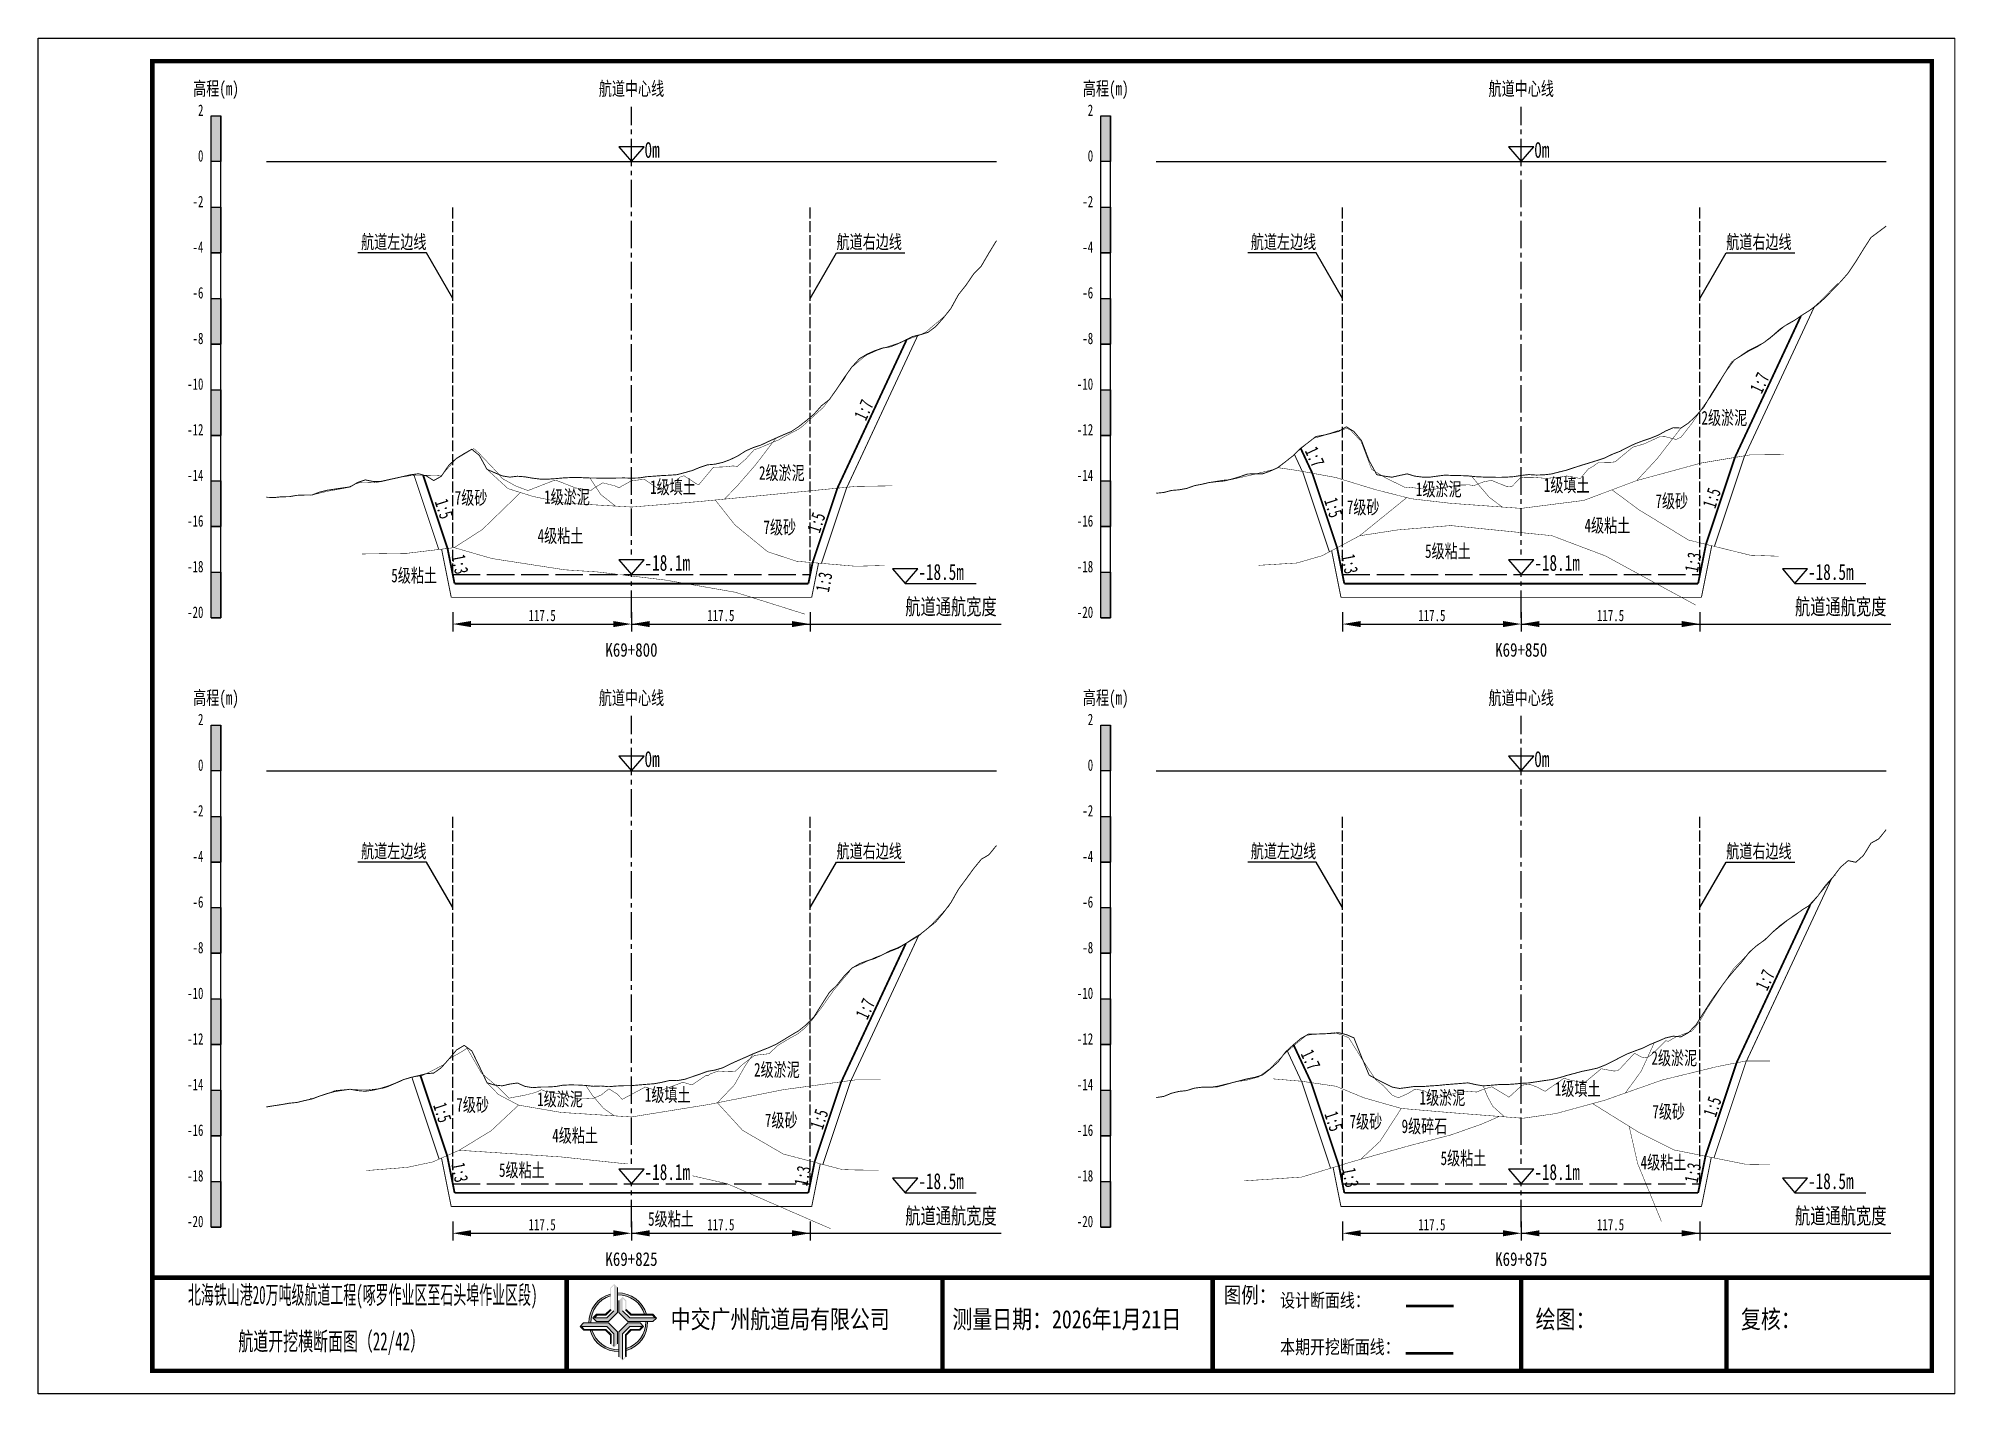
# Paper-space layout 'HDM_25' of a CAD drawing. Header units: millimetres. Extents: x 0 to 420, y 0 to 297.
# The model-space entities are those that its viewports show. They can reach past a viewport. Long polylines and large blocks are cut down to what shows.
import ezdxf
from ezdxf.enums import TextEntityAlignment as Align

# ---------------------------------------------------------------- set-up
doc = ezdxf.new("R2010")
doc.units = ezdxf.units.MM
for name, pattern in [('ACAD_ISO02W100', [15, 12, -3]), ('ACAD_ISO05W100', [33, 24, -3, 0, -3, 0, -3]), ('CENTER2', [1.125, 0.75, -0.125, 0.125, -0.125])]:
    doc.linetypes.add(name, pattern=pattern)
for name, color, linetype in [('0-图框图名', 2, 'Continuous'), ('0-桩号', 1, 'Continuous'), ('0-航道左右边线标注', 8, 'Continuous'), ('1-疏浚底高', 7, 'Continuous'), ('1-通航宽度', 7, 'Continuous'), ('1-通航底高', 7, 'Continuous'), ('202601', 5, 'Continuous'), ('DMX', 20, 'Continuous'), ('L1', 7, 'Continuous'), ('图幅外框线', 145, 'Continuous'), ('地质分层', 6, 'Continuous'), ('坡比', 1, 'Continuous'), ('尺寸标注', 1, 'Continuous'), ('开挖线', 4, 'Continuous'), ('标尺', 7, 'Continuous'), ('超挖线', 3, 'Continuous'), ('辅助框', 7, 'Continuous'), ('通航底面线', 7, 'ACAD_ISO02W100')]:
    doc.layers.add(name, color=color, linetype=linetype)
doc.styles.get("Standard").update_dxf_attribs({"font": 'arial.ttf'})
doc.styles.add('仿宋', font='仿宋_GB2312.ttf', dxfattribs={"width": 0.8})
doc.styles.add('仿宋GB2312', font='仿宋_GB2312.ttf', dxfattribs={"width": 0.7, "height": 2.5})
doc.styles.add('仿宋体', font='仿宋_GB2312.ttf', dxfattribs={"width": 0.8})
doc.dimstyles.new('2000', dxfattribs={"dimtxt": 3, "dimasz": 2.5, "dimexe": 1.25, "dimexo": 0.625, "dimtad": 1, "dimlfac": 2, "dimdsep": 46, "dimtxsty": 'Standard', "dimcen": 2.5, "dimadec": 0, "dimazin": 0, "dimtfac": 1, "dimtmove": 0, "dimatfit": 3, "dimfxl": 0, "dimarcsym": 0})

psp = doc.layouts.new('HDM_25')

msp = doc.modelspace()

# ---------------------------------------------------------------- texts
at = {"layer": '0-航道左右边线标注', "style": '仿宋', "width": 0.7}
for p in [(715.0598306410247, -1828.999999999984), (910.0598306408108, -1828.999999999984), (715.0598306410127, -1962.499999999984), (910.0598306435038, -1962.499999999984)]:
    msp.add_text('航道左边线', height=3, dxfattribs=at).set_placement(p, align=Align.BOTTOM_RIGHT)
for p in [(804.9401693592592, -1829.000000000016), (999.9401693563514, -1829.000000000016), (804.9401693591253, -1962.500000000016), (999.9401693592472, -1962.500000000016)]:
    msp.add_text('航道右边线', height=3, dxfattribs=at).set_placement(p, align=Align.BOTTOM_LEFT)
at = {"layer": '1-通航宽度', "style": '仿宋', "width": 0.7}
for p in [(820, -1909.35), (1015, -1909.35), (820, -2042.85), (1015, -2042.85)]:
    msp.add_text('航道通航宽度', height=3.5, dxfattribs=at).set_placement(p, align=Align.BOTTOM_LEFT)
at = {"layer": 'L1', "style": '仿宋', "width": 0.7}
for p in [(759.9999999999995, -1793.02892156085), (954.9999999999995, -1793.02892156085), (759.9999999999995, -1926.528921559919), (954.9999999999995, -1926.528921559919)]:
    msp.add_text('航道中心线', height=3, dxfattribs=at).set_placement(p, align=Align.MIDDLE_CENTER)
for p in [(762.856123795325, -1808.179669429315), (957.856123795325, -1808.179669429315), (762.856123795325, -1941.679669428384), (957.856123795325, -1941.679669428384)]:
    msp.add_text('0m ', height=3.5, dxfattribs=at).set_placement(p)
at = {"layer": '地质分层', "linetype": 'Continuous', "style": '仿宋GB2312', "width": 0.7}
for s, p in [('2级淤泥', (999.5170580495105, -1865.140103389873)), ('2级淤泥', (792.9522002802187, -1877.213498373821)), ('7级砂', (724.8368561544776, -1882.662068999078)), ('1级淤泥', (745.868373260238, -1882.50060518074)), ('1级填土', (769.0982239732548, -1880.316641446894)), ('1级淤泥', (936.9343473227782, -1880.772678509911)), ('1级填土', (964.9642287755269, -1879.883655268914)), ('7级砂', (987.9994482915135, -1883.391752997279)), ('7级砂', (920.3552362938863, -1884.736237029163)), ('4级粘土', (744.4414741943401, -1890.994428828937)), ('7级砂', (792.4993739664919, -1889.13792343959)), ('4级粘土', (973.884574242853, -1888.739681811985)), ('5级粘土', (938.929556561714, -1894.36724667576)), ('5级粘土', (712.3612994479045, -1899.70465852417)), ('2级淤泥', (791.8734515066026, -2008.003355646968)), ('2级淤泥', (988.5466389722715, -2005.435981001749)), ('1级填土', (767.9295377147937, -2013.495187843957)), ('1级填土', (967.3776598450931, -2012.189849154332)), ('7级砂', (725.1854328018526, -2015.691937187672)), ('1级淤泥', (744.3352026593275, -2014.451614342532)), ('1级淤泥', (937.74213123956, -2014.14343224209)), ('7级砂', (987.325393147461, -2017.19423745745)), ('7级砂', (792.8163170162152, -2019.093568640787)), ('7级砂', (920.9589447924154, -2019.365054555499)), ('9级碎石', (933.7929645814438, -2020.389275353449)), ('4级粘土', (747.6457037726868, -2022.42481256996)), ('5级粘土', (735.9720186579871, -2030.001535574807)), ('5级粘土', (942.3404669896336, -2027.398267408604)), ('4级粘土', (986.176206393473, -2028.310197466599)), ('5级粘土', (768.6486395971588, -2040.705358009334))]:
    msp.add_text(s, height=3, dxfattribs=at).set_placement(p, align=Align.MIDDLE_CENTER)
at = {"layer": '坡比', "style": '仿宋体', "width": 0.7}
for s, rotation, p in [('1:7', 65, (1007.260402337167, -1857.48858775735)), ('1:7', 65, (810.919293009407, -1863.434283404396)), ('1:7', 295, (909.7491963194069, -1873.718588384283)), ('1:5', 72, (996.7671849412029, -1882.725594980414)), ('1:5', 288, (718.9023302332506, -1885.103856588929)), ('1:5', 288, (913.8321914334305, -1884.830986188869)), ('1:5', 72, (800.5096248505718, -1888.101341616871)), ('1:3', 281, (722.4196854580034, -1897.248472908399)), ('1:3', 281, (917.4040739199479, -1897.170415216011)), ('1:3', 79, (992.6675758285412, -1896.797415165709)), ('1:3', 79, (802.2113591286279, -1901.141243217747)), ('1:7', 65, (1008.456585914978, -1988.352330093663)), ('1:7', 65, (811.2458100256223, -1994.657891345297)), ('1:7', 295, (908.8430643927181, -2005.840179950072)), ('1:5', 288, (718.5583386953354, -2017.389353768234)), ('1:5', 72, (996.8879324861815, -2016.097794162074)), ('1:5', 72, (801.1493371510056, -2018.842145717014)), ('1:5', 288, (913.9035033476518, -2019.316798884129)), ('1:3', 281, (722.3740546891786, -2030.520319062164)), ('1:3', 79, (992.6089662131567, -2030.590463242631)), ('1:3', 79, (797.4768258285413, -2031.251165165708)), ('1:3', 281, (917.597045073794, -2031.635270985242))]:
    msp.add_text(s, height=3, rotation=rotation, dxfattribs=at).set_placement(p, align=Align.MIDDLE)
at = {"layer": '辅助框', "color": 7, "style": '仿宋GB2312'}
for s, width, p in [('北海铁山港20万吨级航道工程(啄罗作业区至石头埠作业区段)', 0.52, (701.0922641004198, -2057.34125590487)), ('         航道开挖横断面图（22/42）', 0.6, (686.9466304104477, -2067.528455383558))]:
    msp.add_text(s, height=4, dxfattribs=dict(at, width=width)).set_placement(p, align=Align.MIDDLE_CENTER)
at = {"layer": '辅助框', "insert": (889.826933959771, -2055.631954133957), "char_height": 3.5, "width": 20.65205776894732, "attachment_point": 1, "style": '仿宋'}
msp.add_mtext('{\\C3;图例：}', dxfattribs=at)
at = {"layer": '辅助框', "color": 7, "lineweight": 50, "insert": (902.1653762107812, -2057.051345709999), "char_height": 3, "width": 26.24716962347821, "attachment_point": 1, "style": '仿宋'}
msp.add_mtext('设计断面线：', dxfattribs=at)
at = {"layer": '辅助框', "lineweight": 0, "char_height": 4, "width": 115.8863471220259, "attachment_point": 1}
for s, insert in [('{\\fKaiTi|b0|i0|c134|p49;\\W0.8;中交广州航道局有限公司}', (768.58288733577, -2060.682042507085)), ('{\\fKaiTi|b0|i0|c134|p49;\\W0.8;测量日期：2026年1月21日}', (830.3284275267631, -2060.682042507085)), ('{\\fKaiTi|b0|i0|c134|p49;\\W0.8;绘图：}', (958.155093369867, -2060.682042507085)), ('{\\fKaiTi|b0|i0|c134|p49;\\W0.8;复核：}', (1003.155093369867, -2060.682042507085))]:
    msp.add_mtext(s, dxfattribs=dict(at, insert=insert))
at = {"layer": '辅助框', "color": 1, "insert": (902.1653762107812, -2067.260362698303), "char_height": 3, "width": 26.24716962347821, "attachment_point": 1, "style": '仿宋'}
msp.add_mtext('本期开挖断面线：', dxfattribs=at)

# ---------------------------------------------------------------- blocks, each defined once
blk = doc.blocks.new('标尺')
at = {"layer": '标尺', "linetype": 'Continuous'}
for points in [[(-2.116669999959413, 100), (0, 100), (0, 90), (-2.116669999959413, 90)], [(-2.116669999959413, 80), (0, 80), (0, 70), (-2.116669999959413, 70)], [(-2.116669999959413, 60), (0, 60), (0, 50), (-2.116669999959413, 50)], [(-2.116669999959413, 40), (0, 40), (0, 30), (-2.116669999959413, 30)], [(-2.116669999959413, 20), (0, 20), (0, 10), (-2.116669999959413, 10)], [(-2.116669999959413, 0), (0, 0), (0, -10), (-2.116669999959413, -10)]]:
    blk.add_hatch(color=256, dxfattribs=at).paths.add_polyline_path(points)
for p, q in [((-2.116669999959413, -10), (-2.116669999959413, 100)), ((0, -10), (0, 100)), ((-2.116669999959413, 80), (0, 80)), ((-2.116669999959413, 70), (0, 70)), ((-2.116669999959413, 60), (0, 60)), ((-2.116669999959413, 50), (0, 50)), ((-2.116669999959413, 40), (0, 40)), ((-2.116669999959413, 30), (0, 30)), ((-2.116669999959413, 20), (0, 20)), ((-2.116669999959413, 10), (0, 10)), ((-2.116669999959413, 0), (0, 0)), ((-2.116669999959413, -10), (0, -10))]:
    blk.add_line(p, q, dxfattribs=at)
at = {"layer": '标尺'}
for points in [[(-2.116669999959413, 100), (0, 100), (0, 90), (-2.116669999959413, 90)], [(-2.116669999959413, 100), (0, 100), (0, 90), (-2.116669999959413, 90)], [(-2.116669999959413, 80), (0, 80), (0, 70), (-2.116669999959413, 70)], [(-2.116669999959413, 80), (0, 80), (0, 70), (-2.116669999959413, 70)], [(-2.116669999959413, 60), (0, 60), (0, 50), (-2.116669999959413, 50)], [(-2.116669999959413, 60), (0, 60), (0, 50), (-2.116669999959413, 50)], [(-2.116669999959413, 40), (0, 40), (0, 30), (-2.116669999959413, 30)], [(-2.116669999959413, 40), (0, 40), (0, 30), (-2.116669999959413, 30)], [(-2.116669999959413, 20), (0, 20), (0, 10), (-2.116669999959413, 10)], [(-2.116669999959413, 20), (0, 20), (0, 10), (-2.116669999959413, 10)], [(-2.116669999959413, 0), (0, 0), (0, -10), (-2.116669999959413, -10)], [(-2.116669999959413, 0), (0, 0), (0, -10), (-2.116669999959413, -10)]]:
    blk.add_lwpolyline(points, close=True, dxfattribs=at)
at = {"layer": '标尺', "style": '仿宋GB2312', "width": 0.7}
blk.add_text('高程(m)', height=3, dxfattribs=at).set_placement((-1.058334999950603, 106.0000000009313), align=Align.MIDDLE_CENTER)
for s, p in [('2', (-3.816669999971054, 100)), ('0', (-3.816669999971054, 90)), ('-2', (-3.816669999971054, 80)), ('-4', (-3.816669999971054, 70)), ('-6', (-3.816669999971054, 60)), ('-8', (-3.816669999971054, 50)), ('-10', (-3.816669999971054, 40)), ('-12', (-3.816669999971054, 30)), ('-14', (-3.816669999971054, 20)), ('-16', (-3.816669999971054, 10)), ('-18', (-3.816669999971054, 0)), ('-20', (-3.816669999971054, -10))]:
    blk.add_text(s, height=2.5, dxfattribs=at).set_placement(p, align=Align.RIGHT)
blk = doc.blocks.new('*D92')
at = {"layer": 'Defpoints', "color": 0, "ltscale": 0.5}
for p in [(720.8333333328919, -1899.5), (760, -1899.5), (760, -1910.353547555909)]:
    blk.add_point(p, dxfattribs=at)
at = {"layer": '尺寸标注', "color": 0, "lineweight": -2, "ltscale": 0.5}
for p, q in [((720.8333333328919, -1907.75), (720.8333333328919, -1911.953547555909)), ((724.8333333328919, -1910.353547555909), (756, -1910.353547555909)), ((760, -1907.75), (760, -1911.953547555909))]:
    blk.add_line(p, q, dxfattribs=at)
at = {"layer": '尺寸标注', "color": 0, "ltscale": 0.5}
for points in [[(724.8333333328919, -1909.686880889243), (724.8333333328919, -1911.020214222576), (720.8333333328919, -1910.353547555909)], [(756, -1909.686880889243), (756, -1911.020214222576), (760, -1910.353547555909)]]:
    blk.add_solid(points, dxfattribs=at)
at = {"layer": '尺寸标注', "color": 0, "ltscale": 0.5, "insert": (740.416666666446, -1908.478547555909), "char_height": 2.5, "attachment_point": 5, "style": '仿宋GB2312'}
blk.add_mtext('117.5', dxfattribs=at)
blk = doc.blocks.new('*D93')
at = {"layer": 'Defpoints', "color": 0, "ltscale": 0.5}
for p in [(720.8333333328799, -2033), (760, -2033), (760, -2043.853517430498)]:
    blk.add_point(p, dxfattribs=at)
at = {"layer": '尺寸标注', "color": 0, "lineweight": -2, "ltscale": 0.5}
for p, q in [((720.8333333328799, -2041.25), (720.8333333328799, -2045.453517430498)), ((724.8333333328799, -2043.853517430498), (756, -2043.853517430498)), ((760, -2041.25), (760, -2045.453517430498))]:
    blk.add_line(p, q, dxfattribs=at)
at = {"layer": '尺寸标注', "color": 0, "ltscale": 0.5}
for points in [[(724.8333333328799, -2043.186850763831), (724.8333333328799, -2044.520184097165), (720.8333333328799, -2043.853517430498)], [(756, -2043.186850763831), (756, -2044.520184097165), (760, -2043.853517430498)]]:
    blk.add_solid(points, dxfattribs=at)
at = {"layer": '尺寸标注', "color": 0, "ltscale": 0.5, "insert": (740.4166666664399, -2041.978517430498), "char_height": 2.5, "attachment_point": 5, "style": '仿宋GB2312'}
blk.add_mtext('117.5', dxfattribs=at)
blk = doc.blocks.new('*D94')
at = {"layer": 'Defpoints', "color": 0, "ltscale": 0.5}
for p in [(915.833333332678, -1899.5), (955, -1899.5), (955, -1910.353280521005)]:
    blk.add_point(p, dxfattribs=at)
at = {"layer": '尺寸标注', "color": 0, "lineweight": -2, "ltscale": 0.5}
for p, q in [((915.833333332678, -1907.75), (915.833333332678, -1911.953280521005)), ((919.833333332678, -1910.353280521005), (951, -1910.353280521005)), ((955, -1907.75), (955, -1911.953280521005))]:
    blk.add_line(p, q, dxfattribs=at)
at = {"layer": '尺寸标注', "color": 0, "ltscale": 0.5}
for points in [[(919.833333332678, -1909.686613854338), (919.833333332678, -1911.019947187672), (915.833333332678, -1910.353280521005)], [(951, -1909.686613854338), (951, -1911.019947187672), (955, -1910.353280521005)]]:
    blk.add_solid(points, dxfattribs=at)
at = {"layer": '尺寸标注', "color": 0, "ltscale": 0.5, "insert": (935.416666666339, -1908.478280521005), "char_height": 2.5, "attachment_point": 5, "style": '仿宋GB2312'}
blk.add_mtext('117.5', dxfattribs=at)
blk = doc.blocks.new('*D95')
at = {"layer": 'Defpoints', "color": 0, "ltscale": 0.5}
for p in [(915.833333335371, -2033), (955, -2033), (955, -2043.853250341776)]:
    blk.add_point(p, dxfattribs=at)
at = {"layer": '尺寸标注', "color": 0, "lineweight": -2, "ltscale": 0.5}
for p, q in [((915.833333335371, -2041.25), (915.833333335371, -2045.453250341776)), ((919.833333335371, -2043.853250341776), (951, -2043.853250341776)), ((955, -2041.25), (955, -2045.453250341776))]:
    blk.add_line(p, q, dxfattribs=at)
at = {"layer": '尺寸标注', "color": 0, "ltscale": 0.5}
for points in [[(919.833333335371, -2043.18658367511), (919.833333335371, -2044.519917008443), (915.833333335371, -2043.853250341776)], [(951, -2043.18658367511), (951, -2044.519917008443), (955, -2043.853250341776)]]:
    blk.add_solid(points, dxfattribs=at)
at = {"layer": '尺寸标注', "color": 0, "ltscale": 0.5, "insert": (935.4166666676855, -2041.978250341776), "char_height": 2.5, "attachment_point": 5, "style": '仿宋GB2312'}
blk.add_mtext('117.5', dxfattribs=at)
blk = doc.blocks.new('*D53')
at = {"layer": 'Defpoints', "color": 0, "ltscale": 0.5}
for p in [(760, -1899.5), (799.1666666673339, -1899.5), (799.1666666673339, -1910.353493939028)]:
    blk.add_point(p, dxfattribs=at)
at = {"layer": '尺寸标注', "color": 0, "lineweight": -2, "ltscale": 0.5}
for p, q in [((760, -1907.75), (760, -1911.953493939028)), ((764, -1910.353493939028), (795.1666666673339, -1910.353493939028)), ((799.1666666673339, -1907.75), (799.1666666673339, -1911.953493939028))]:
    blk.add_line(p, q, dxfattribs=at)
at = {"layer": '尺寸标注', "color": 0, "ltscale": 0.5}
for points in [[(764, -1909.686827272362), (764, -1911.020160605695), (760, -1910.353493939028)], [(795.1666666673339, -1909.686827272362), (795.1666666673339, -1911.020160605695), (799.1666666673339, -1910.353493939028)]]:
    blk.add_solid(points, dxfattribs=at)
at = {"layer": '尺寸标注', "color": 0, "ltscale": 0.5, "insert": (779.5833333336669, -1908.478493939028), "char_height": 2.5, "attachment_point": 5, "style": '仿宋GB2312'}
blk.add_mtext('117.5', dxfattribs=at)
blk = doc.blocks.new('*D54')
at = {"layer": 'Defpoints', "color": 0, "ltscale": 0.5}
for p in [(760, -2033), (799.1666666671999, -2033), (799.1666666671999, -2043.853463802811)]:
    blk.add_point(p, dxfattribs=at)
at = {"layer": '尺寸标注', "color": 0, "lineweight": -2, "ltscale": 0.5}
for p, q in [((760, -2041.25), (760, -2045.453463802811)), ((764, -2043.853463802811), (795.1666666671999, -2043.853463802811)), ((799.1666666671999, -2041.25), (799.1666666671999, -2045.453463802811))]:
    blk.add_line(p, q, dxfattribs=at)
at = {"layer": '尺寸标注', "color": 0, "ltscale": 0.5}
for points in [[(764, -2043.186797136145), (764, -2044.520130469478), (760, -2043.853463802811)], [(795.1666666671999, -2043.186797136145), (795.1666666671999, -2044.520130469478), (799.1666666671999, -2043.853463802811)]]:
    blk.add_solid(points, dxfattribs=at)
at = {"layer": '尺寸标注', "color": 0, "ltscale": 0.5, "insert": (779.5833333336, -2041.978463802811), "char_height": 2.5, "attachment_point": 5, "style": '仿宋GB2312'}
blk.add_mtext('117.5', dxfattribs=at)
blk = doc.blocks.new('*D55')
at = {"layer": 'Defpoints', "color": 0, "ltscale": 0.5}
for p in [(955, -1899.5), (994.166666664426, -1899.5), (994.166666664426, -1910.353226858239)]:
    blk.add_point(p, dxfattribs=at)
at = {"layer": '尺寸标注', "color": 0, "lineweight": -2, "ltscale": 0.5}
for p, q in [((955, -1907.75), (955, -1911.953226858239)), ((959, -1910.353226858239), (990.166666664426, -1910.353226858239)), ((994.166666664426, -1907.75), (994.166666664426, -1911.953226858239))]:
    blk.add_line(p, q, dxfattribs=at)
at = {"layer": '尺寸标注', "color": 0, "ltscale": 0.5}
for points in [[(959, -1909.686560191573), (959, -1911.019893524906), (955, -1910.353226858239)], [(990.166666664426, -1909.686560191573), (990.166666664426, -1911.019893524906), (994.166666664426, -1910.353226858239)]]:
    blk.add_solid(points, dxfattribs=at)
at = {"layer": '尺寸标注', "color": 0, "ltscale": 0.5, "insert": (974.583333332213, -1908.478226858239), "char_height": 2.5, "attachment_point": 5, "style": '仿宋GB2312'}
blk.add_mtext('117.5', dxfattribs=at)
blk = doc.blocks.new('*D56')
at = {"layer": 'Defpoints', "color": 0, "ltscale": 0.5}
for p in [(955, -2033), (994.1666666673218, -2033), (994.1666666673218, -2043.853196668196)]:
    blk.add_point(p, dxfattribs=at)
at = {"layer": '尺寸标注', "color": 0, "lineweight": -2, "ltscale": 0.5}
for p, q in [((955, -2041.25), (955, -2045.453196668196)), ((959, -2043.853196668196), (990.1666666673218, -2043.853196668196)), ((994.1666666673218, -2041.25), (994.1666666673218, -2045.453196668196))]:
    blk.add_line(p, q, dxfattribs=at)
at = {"layer": '尺寸标注', "color": 0, "ltscale": 0.5}
for points in [[(959, -2043.186530001529), (959, -2044.519863334863), (955, -2043.853196668196)], [(990.1666666673218, -2043.186530001529), (990.1666666673218, -2044.519863334863), (994.1666666673218, -2043.853196668196)]]:
    blk.add_solid(points, dxfattribs=at)
at = {"layer": '尺寸标注', "color": 0, "ltscale": 0.5, "insert": (974.5833333336609, -2041.978196668196), "char_height": 2.5, "attachment_point": 5, "style": '仿宋GB2312'}
blk.add_mtext('117.5', dxfattribs=at)
blk = doc.blocks.new('通航底高')
at = {"layer": '1-通航底高'}
for p, q in [((-2.762494692986365, 3.232132659759372), (5.923793651163578e-06, 6.932765245437622e-06)), ((2.762506540631875, 3.232132659759372), (-2.762494692986365, 3.232132659759372)), ((5.923793651163578e-06, 6.932765245437622e-06), (2.762506540631875, 3.232132659759372))]:
    blk.add_line(p, q, dxfattribs=at)
at = {"layer": '1-通航底高', "style": '仿宋', "width": 0.7}
blk.add_attdef('通航底高', (2.856129719933961, 0.8203305718488991), '', height=3.5, dxfattribs=at)
blk = doc.blocks.new('疏浚底高')
at = {"layer": '1-疏浚底高'}
for p, q in [((-2.762500616780017, 3.232125726994127), (0, 0)), ((2.762500616838224, 3.232125726994127), (-2.762500616780017, 3.232125726994127)), ((0, 0), (2.762500616838224, 3.232125726994127)), ((-5.923793651163578e-06, -6.932765245437622e-06), (15.51466270413067, -6.932765245437622e-06))]:
    blk.add_line(p, q, dxfattribs=at)
at = {"layer": '1-疏浚底高', "style": '仿宋', "width": 0.7}
blk.add_attdef('疏浚底高', (2.856123796140309, 0.8203236390836537), '', height=3.5, dxfattribs=at)

# ---------------------------------------------------------------- hatches: boundary and pattern name
at = {"layer": '辅助框'}
h = msp.add_hatch(color=5, dxfattribs=at)
edge = h.paths.add_edge_path()
edge.add_ellipse((757.1048981645197, -2063.349361724388), major_axis=(-6.017077195920141, 1.733884546287947e-06), ratio=0.9999999825377229, start_angle=-73.21171767175571, end_angle=1.446762146054482, ccw=False)
edge.add_line((755.3669512681752, -2057.588740435135), (755.3669512681752, -2057.167564622652))
edge.add_ellipse((757.1048981645197, -2063.349361724388), major_axis=(-6.421454345493813, 3.783831980513644e-06), ratio=0.9999999825377264, start_angle=-74.29719975771904, end_angle=1.35689506309039)
edge.add_line((750.6852443925529, -2063.501418438208), (751.0897390788882, -2063.501279625189))
edge = h.paths.add_edge_path()
edge.add_ellipse((757.1048981645197, -2063.349361724388), major_axis=(-6.017077195920906, 2.624791690933952e-07), ratio=0.9999999825377339, start_angle=196.7802887631043, end_angle=271.43091869106274, ccw=False)
edge.add_line((762.8657615312129, -2061.612217217457), (763.2869208646506, -2061.612217217457))
edge.add_ellipse((757.1048981645197, -2063.349361724388), major_axis=(-6.42145434549481, 2.055023733972632e-07), ratio=0.9999999825377471, start_angle=195.6953323995753, end_angle=271.3407921785149)
edge.add_line((756.9546421006709, -2056.929665483964), (756.9546421006709, -2057.334160818589))
edge = h.paths.add_edge_path()
edge.add_ellipse((757.1048981645197, -2063.349361724388), major_axis=(-6.421454345494847, 2.398647111377442e-07), ratio=0.9999999825377328, start_angle=105.7065267224622, end_angle=181.3336320078198)
edge.add_line((763.5246130754143, -2063.199907793533), (763.1201189922184, -2063.199907793533))
edge.add_ellipse((757.1048981645197, -2063.349361724388), major_axis=(-6.017077195920033, 3.038804149501319e-06), ratio=0.9999999825377467, start_angle=106.79232762585761, end_angle=181.4233031416354, ccw=False)
edge.add_line((758.8432505388051, -2069.109860479367), (758.8432505388051, -2069.531044626963))
edge = h.paths.add_edge_path()
edge.add_ellipse((757.1048981645197, -2063.349361724388), major_axis=(6.017077195919978, 2.129043967020969e-06), ratio=0.9999999825377341, start_angle=196.8039056354283, end_angle=271.4347580706571, ccw=False)
edge.add_line((751.3447520372063, -2065.088882915747), (750.9235845126301, -2065.089027449381))
edge.add_ellipse((757.1048981645197, -2063.349361724388), major_axis=(6.421454345494965, 1.010893226884053e-06), ratio=0.9999999825377122, start_angle=195.7186902341801, end_angle=271.3444001294426)
edge.add_line((757.2555596849113, -2069.769048223508), (757.2555596849113, -2069.364552247775))
h = msp.add_hatch(color=5, dxfattribs=at)
h.paths.add_polyline_path([(756.9546421006709, -2055.745531914723), (756.1757059281856, -2054.967633330833), (755.3669512681752, -2055.776153838646), (755.3669512681752, -2060.536597661984), (754.2904413530022, -2061.612023077023), (752.3438002488703, -2061.612023077023), (751.5476570176869, -2062.407358599198), (752.3430715379507, -2063.199178399098), (754.978640901336, -2063.199178399098), (756.9546421006709, -2061.223855132592)])
h.paths.add_polyline_path([(756.1454878373831, -2060.835033672583), (754.5901777513117, -2062.390380010616), (751.8645652055532, -2062.390380010616), (752.4652603746146, -2061.792388775122), (754.40989160631, -2061.792388775122), (755.5465556779593, -2060.624466802609), (755.5465556779593, -2055.865021880639), (756.1454878373831, -2055.267331255448)], flags=16)
h = msp.add_hatch(color=5, dxfattribs=at)
h.paths.add_polyline_path([(759.2303930924922, -2063.199907793533), (764.7087164384513, -2063.199907793533), (765.4866149797231, -2062.420971685421), (764.6780945359856, -2061.612217217457), (759.9176505204827, -2061.612217217457), (758.8422251481801, -2060.53570710994), (758.8422251481801, -2058.589066240799), (758.046889540264, -2057.792922881615), (757.2550698900014, -2058.588337358963), (757.2550698900014, -2061.223906744015)])
h.paths.add_polyline_path([(758.0638683000296, -2060.835443487179), (758.0638683000296, -2058.109831133377), (758.6618594285637, -2058.7105261531), (758.6618594285637, -2060.655157427323), (759.8297815507442, -2061.791821563255), (764.5892263871818, -2061.791821563255), (765.1869169908255, -2062.39075359441), (759.6192146592825, -2062.39075359441)], flags=16)
h = msp.add_hatch(color=5, dxfattribs=at)
h.paths.add_polyline_path([(754.9782503556996, -2063.49994512273), (749.4999273301751, -2063.50182517649), (748.7222961381465, -2064.281028228294), (749.5310940782219, -2065.089505327714), (754.2915378373652, -2065.087871709836), (755.3673325639456, -2066.164012334835), (755.36800060592, -2068.110653374684), (756.1636093950062, -2068.90652363826), (756.9551560136467, -2068.110837432396), (756.9542515550345, -2065.475268389237)])
h.paths.add_polyline_path([(756.1455864884942, -2065.86400901438), (756.1465218583733, -2068.589621367943), (755.5483246263057, -2067.989131426346), (755.5476572892755, -2066.044500322831), (754.3793451341182, -2064.908237114918), (749.6199005754083, -2064.909870391381), (749.0220044663936, -2064.311143438351), (754.5897064988702, -2064.30923279382)], flags=16)
h = msp.add_hatch(color=5, dxfattribs=at)
h.paths.add_polyline_path([(759.2315609056145, -2063.499116607201), (757.2555596849113, -2065.474439873707), (757.2555596849113, -2070.952763262284), (758.0344958787649, -2071.730661675465), (758.8432505388051, -2070.922141167653), (758.8432505388051, -2066.161697344315), (759.9197604539484, -2065.086271929276), (761.8664015580803, -2065.086271929276), (762.6625447679252, -2064.290936407101), (761.8671302476614, -2063.499116607201)])
h.paths.add_polyline_path([(759.6200240770072, -2064.307915166866), (762.3456365800589, -2064.307915166866), (761.744941432336, -2064.905906231177), (759.8003101793021, -2064.905906231177), (758.6636461076528, -2066.07382820369), (758.6636461076528, -2070.833273125661), (758.0647139695674, -2071.430963750851), (758.0647139695674, -2065.863261333716)], flags=16)

# ---------------------------------------------------------------- linework, layer by layer
at = {"layer": '0-航道左右边线标注', "linetype": 'ACAD_ISO02W100', "ltscale": 0.2}
for points in [[(720.8333333328919, -1899.5), (720.8333333328919, -1819)], [(799.1666666673336, -1899.5), (799.1666666673336, -1819)], [(915.8333333326782, -1899.5), (915.8333333326782, -1819)], [(994.166666664426, -1899.5), (994.166666664426, -1819)], [(720.8333333328801, -2033), (720.8333333328801, -1952.5)], [(799.1666666671999, -2033), (799.1666666671999, -1952.5)], [(915.8333333353712, -2033), (915.8333333353712, -1952.5)], [(994.1666666673218, -2033), (994.1666666673218, -1952.5)]]:
    msp.add_lwpolyline(points, dxfattribs=at)
at = {"layer": '0-航道左右边线标注'}
for points in [[(720.8333333328919, -1839), (715.0598306410247, -1828.999999999984), (700.0598306410247, -1828.99999999994)], [(799.1666666673339, -1839), (804.9401693592592, -1829.000000000016), (819.9401693592592, -1829.00000000006)], [(915.833333332678, -1839), (910.0598306408108, -1828.999999999984), (895.0598306408108, -1828.99999999994)], [(994.166666664426, -1839), (999.9401693563514, -1829.000000000016), (1014.940169356351, -1829.00000000006)], [(720.8333333328799, -1972.5), (715.0598306410127, -1962.499999999984), (700.0598306410127, -1962.49999999994)], [(799.1666666671999, -1972.5), (804.9401693591253, -1962.500000000016), (819.9401693591253, -1962.50000000006)], [(915.833333335371, -1972.5), (910.0598306435038, -1962.499999999984), (895.0598306435038, -1962.49999999994)], [(994.1666666673218, -1972.5), (999.9401693592472, -1962.500000000016), (1014.940169359247, -1962.50000000006)]]:
    msp.add_lwpolyline(points, dxfattribs=at)
at = {"layer": '1-通航宽度'}
for points in [[(760, -1910.35), (841, -1910.35)], [(955, -1910.35), (1036, -1910.35)], [(760, -2043.85), (841, -2043.85)], [(955, -2043.85), (1036, -2043.85)]]:
    msp.add_lwpolyline(points, dxfattribs=at)
at = {"layer": '202601', "color": 1, "linetype": 'Continuous', "const_width": 0.1}
for points in [[(885.3600000001985, -1879.6), (885.8130370372355, -1879.59999942779), (886.3230370372355, -1879.349998474121), (889.8097037039025, -1878.800000190729), (891.6163703705685, -1878.650001525879), (896.6963703705685, -1877.49999904632), (897.0863703705685, -1877.400001525879), (897.1897037039025, -1877.35000038147), (897.5663703705685, -1877.249998092648), (901.1430370372354, -1876.399997711178), (903.9930370372355, -1874.19999980926), (904.2530370372355, -1874.050001144409), (906.8630370372355, -1871.800002098078), (908.7463703705685, -1870.25), (909.4930370372355, -1869.650000572199), (910.4297037039025, -1869.39999961853), (911.6430370372354, -1869.050001144409), (914.8997037039026, -1867.94999980926), (914.9163703705685, -1867.94999980926), (914.9597037039025, -1867.94999980926), (916.7730370372356, -1867.49999904632), (917.5063703705684, -1867.75), (919.8697037039025, -1870.300001144409), (920.2063703705685, -1871.10000038147), (922.2130370372355, -1876.449998855591), (925.4330370372355, -1878.400000572199), (925.4363703705685, -1878.400000572199), (925.4397037039025, -1878.400000572199), (929.6163703705685, -1880.44999980926), (929.8163703705685, -1880.399998664858), (930.1863703705685, -1880.35000228882), (935.1663703705685, -1880.950001716608), (938.5497037039025, -1880.35000228882), (938.7730370372356, -1880.300001144409), (938.7997037039024, -1880.300001144409), (941.4897037039025, -1879.900001525879), (943.5463703705685, -1879.85000038147), (944.6830370372355, -1879.99999904632), (946.7197037039025, -1879.19999980926), (948.4463703705685, -1878.85000133514), (949.9230370372355, -1879.450000762939), (951.9330370372355, -1880.25), (953.0097037039025, -1880.149997711178), (954.7797037039024, -1878.34999942779), (955.7030370372355, -1878.200000762939), (957.5463703705685, -1878.200000762939), (959.5397037039024, -1878.34999942779), (960.1663703705685, -1878.450001716608), (963.0997037039024, -1878.200000762939), (964.9897037039025, -1877.899998664851), (967.9663703705685, -1878.450001716608), (969.7263703705685, -1876.35000133514), (970.7363703705685, -1875.799998283379), (971.9230370372356, -1874.949997901909), (974.6863703705685, -1874.900001525879), (975.6230370372355, -1874.799999237061), (976.4063703705685, -1874.10000228882), (979.4430370372356, -1871.60000228882), (981.9897037039025, -1870.84999942779), (985.4697037039025, -1869.250000953669), (986.5863703705686, -1869.300002098078), (988.9697037039025, -1869.900001525879), (990.0330370372353, -1869.39999961853), (992.4997037039025, -1866.24999904632), (995.5030370372356, -1861.800002098078), (996.3497037039024, -1860.79999828339), (996.9130370372354, -1859.900001525879), (998.5830370372355, -1857.200001716608), (1000.223037037235, -1854.250000953669), (1001.109703703903, -1852.899998664851), (1004.276370370568, -1850.700000762939), (1004.493037037235, -1850.550002098078), (1006.259703703902, -1849.650000572199), (1008.549703703903, -1848.449999332428), (1009.273037037236, -1847.94999980926), (1009.886370370568, -1847.4500002861), (1012.716370370568, -1845.099998950949), (1014.836370370569, -1843.900000095371), (1016.979703703902, -1842.4500002861), (1018.689703703903, -1841.2000002861), (1019.699703703903, -1840.40000104904), (1021.449703703903, -1838.7000002861), (1024.299703703902, -1835.749999523159), (1024.336370370568, -1835.64999961853)], [(689.6059999998006, -1882.150000000001), (693.3730370368376, -1881.24999904632), (693.7430370368376, -1881.199997901909), (694.0030370368376, -1881.10000038147), (694.7997037035046, -1880.99999809265), (697.7397037035046, -1880.44999980926), (699.6563703701706, -1879.59999942779), (700.6097037035046, -1879.300002098078), (703.4597037035046, -1879.39999961853), (705.1697037035046, -1879.149998664851), (708.8697037035046, -1878.299998283379), (709.7963703701706, -1878.099998474121), (711.1463703701705, -1877.899998664851), (712.6497037035047, -1877.699998855591), (717.1163703701706, -1877.800001144409), (718.4730370368376, -1877.699998855591), (719.1330370368375, -1876.89999961853), (721.5330370368376, -1874.19999980926), (724.4297037035046, -1872.449997901909), (725.4563703701706, -1871.89999961853), (726.4697037035046, -1872.800001144409), (730.7897037035046, -1877.35000038147), (731.5963703701706, -1878.400000572199), (731.8263703701706, -1878.549999237061), (734.7397037035046, -1880.14999771118), (737.1863703701706, -1881.049999237061), (737.2897037035046, -1881.10000038147), (737.3597037035046, -1881.049999237061), (737.7163703701706, -1880.950001716608), (743.0897037035046, -1878.850001335142), (743.7497037035046, -1878.949998855591), (747.0530370368376, -1880.25), (747.6930370368376, -1880.550002098078), (747.9830370368376, -1880.550002098078), (751.1397037035046, -1881.049999237061), (751.8730370368376, -1880.500000953669), (753.6963703701706, -1879.39999961853), (756.2997037035046, -1880.050000190729), (757.3097037035045, -1880.500000953669), (757.9097037035046, -1880.100001335142), (760.0197037035045, -1878.949998855591), (762.1797037035046, -1878.699997901909), (762.8463703701706, -1878.650001525879), (763.7730370368375, -1879.300002098078), (766.4063703701706, -1880.99999809265), (767.2030370368376, -1880.300001144409), (769.1763703701706, -1879.39999961853), (770.7397037035046, -1878.099998474121), (771.5230370368375, -1877.85000228882), (774.0363703701705, -1879.50000190735), (774.7230370368376, -1879.85000038147), (775.4030370368375, -1879.050001144409), (777.9497037035046, -1875.99999809265), (780.5597037035046, -1875.900000572199), (782.2230370368376, -1875.700000762939), (783.1930370368376, -1875.799998283379), (784.9930370368376, -1874.250000953669), (786.8563703701706, -1872.200001716608), (788.0730370368376, -1871.750000953669), (791.9797037035046, -1870.100001335142), (792.1797037035046, -1870.050000190729), (792.7963703701706, -1869.650000572199), (796.7997037035046, -1867.550000190729), (797.6097037035046, -1866.89999961853), (801.5697037035046, -1863.299998283379), (801.9130370368376, -1863.000000953669), (802.2997037035046, -1862.550000190729), (806.5797037035046, -1856.69999980926), (807.9830370368376, -1854.349998474121), (811.0363703701706, -1851.750000953669), (811.6663703701706, -1851.350001335142), (814.0097037035046, -1850.300001144409), (819.3897037035046, -1848.500000476828), (819.3963703701705, -1848.500000476828), (821.5563703701706, -1847.599998950949), (822.9397037035045, -1847.150000572199), (824.4597037035046, -1846.400000095371), (827.4830370368376, -1843.849998950949), (828.7097037035046, -1842.800001144409), (829.0530370368376, -1842.399999141689), (829.8563703701706, -1841.349998950949), (829.9430370368376, -1841.24999904632)], [(886.1429999999996, -2011.899999998835), (886.2630370370365, -2011.900000571035), (886.7230370370365, -2011.849999426626), (888.4130370370366, -2011.599998472957), (891.0963703703695, -2010.949997900745), (892.6663703703696, -2010.599999426626), (894.4563703703695, -2010.399999617366), (897.4197037037036, -2009.600000380306), (899.8063703703696, -2007.849998472957), (900.4830370370365, -2007.249999045156), (900.9297037037036, -2006.700000761775), (903.4963703703695, -2004.200000761775), (905.7163703703695, -2002.300000189565), (907.8897037037035, -2000.500001906186), (909.1430370370365, -2000.300002096914), (910.9697037037035, -2000.199999808096), (912.1697037037036, -2000.100002287656), (913.0197037037035, -1999.999999998836), (914.1263703703695, -1999.899997710016), (915.7597037037035, -2000.399999617366), (917.1930370370366, -2000.999999045156), (919.7630370370365, -2005.100002287656), (919.8763703703695, -2005.349998472957), (923.1163703703695, -2010.199999808096), (923.6730370370366, -2010.650000571035), (924.7830370370366, -2011.500000952505), (926.7230370370365, -2013.600001333978), (928.0797037037036, -2014.149999617366), (930.0363703703696, -2013.299999235896), (931.6863703703696, -2012.300000189565), (933.5730370370366, -2012.550001143245), (936.5030370370366, -2014.149999617366), (936.8463703703695, -2014.099998472957), (937.6597037037035, -2013.899998663686), (940.6997037037036, -2013.099999426626), (943.1097037037035, -2012.750000952505), (945.2263703703695, -2012.899999617366), (946.8563703703695, -2012.249999045156), (948.5697037037036, -2011.750001906186), (952.1197037037035, -2013.899998663686), (952.3263703703695, -2014.050002096914), (952.5263703703696, -2013.850002287656), (955.1897037037036, -2011.399998663686), (956.8530370370365, -2011.199998854427), (958.5297037037035, -2011.849999426626), (960.2263703703695, -2012.750000952505), (962.1863703703696, -2011.399998663686), (964.4163703703696, -2009.850001333978), (965.3363703703694, -2010.199999808096), (967.7263703703695, -2010.700001715444), (968.5363703703695, -2011.100001333978), (969.4897037037035, -2010.349998472957), (972.5430370370366, -2007.800002096914), (975.2997037037035, -2008.299999235896), (976.1663703703696, -2008.249998091485), (976.8930370370365, -2007.550001143245), (979.8130370370366, -2004.400000571035), (981.3930370370365, -2005.250000952505), (982.5163703703695, -2005.399999617366), (983.5397037037035, -2004.749999045156), (986.7197037037035, -2001.649999617366), (987.2230370370366, -2001.799998282215), (988.8630370370365, -2000.850000380306), (992.4797037037035, -1999.499998091485), (994.0130370370366, -1997.600002287656), (995.6697037037036, -1994.749999045156), (998.0530370370366, -1991.100001333978), (999.1663703703696, -1989.450001715444), (1001.659703703704, -1985.700001715444), (1003.913037037037, -1983.449997900745), (1003.999703703704, -1983.350000380306), (1006.373037037037, -1981.050000189565), (1006.853037037037, -1980.750000475664), (1008.019703703703, -1979.749999045156), (1010.583037037037, -1977.550001143245), (1013.18637037037, -1975.450000761775), (1013.653037037036, -1975.050001143245), (1014.433037037037, -1974.400000571035), (1017.93637037037, -1972.100000380306), (1021.15637037037, -1968.599998949796), (1021.239703703704, -1968.499999045156), (1021.36637037037, -1968.350000380306), (1023.756370370369, -1965.350000857146), (1023.809703703704, -1965.550000666406)], [(689.5560000001985, -2014.349999999069), (690.1363703705686, -2014.299998282448), (693.8830370372355, -2013.049998282448), (695.1163703705685, -2012.550001143478), (697.5730370372355, -2012.350001334211), (697.9297037039025, -2012.350001334211), (698.2563703705684, -2012.350001334211), (702.0097037039025, -2012.449998854659), (703.3697037039025, -2012.3000001898), (705.4930370372355, -2012.100000380538), (706.5863703705685, -2011.750001906421), (709.6330370372355, -2010.450000762008), (710.3130370372355, -2010.050001143478), (711.2963703705685, -2009.8000001898), (712.8163703705685, -2009.499998091718), (714.1830370372355, -2009.299998282448), (718.7930370372355, -2006.950001715679), (719.8097037039025, -2005.799999236129), (723.1297037039025, -2003.850002287891), (723.9730370372355, -2003.299999236129), (726.4263703705685, -2007.550001143478), (727.0230370372356, -2008.600001334211), (727.2197037039025, -2008.850002287891), (730.9730370372355, -2012.049999236129), (731.1330370372355, -2012.199997900978), (733.1330370372355, -2014.25000190641), (734.7130370372355, -2013.94999980833), (736.5897037039025, -2013.600001334211), (738.9697037039025, -2013.000001906421), (740.2797037039024, -2012.399997710248), (741.1963703705685, -2012.750000952739), (745.1030370372355, -2013.449997900978), (745.6363703705686, -2013.600001334211), (747.8997037039026, -2014.299998282448), (749.2930370372355, -2014.299998282448), (751.3430370372355, -2014.40000057127), (753.3830370372355, -2013.5500001898), (755.0463703705685, -2012.199997900978), (756.8130370372355, -2013.299999236129), (757.9797037039025, -2014.499998091718), (762.7497037039025, -2011.950001715679), (762.9330370372355, -2011.799998282448), (763.0263703705684, -2011.799998282448), (764.4230370372355, -2012.249999045391), (766.0197037039025, -2012.750000952739), (766.2230370372355, -2012.649998663921), (771.2830370372355, -2010.749998091718), (773.2563703705684, -2011.350002287891), (776.3630370372355, -2009.250001906421), (776.8863703705684, -2009.250001906421), (777.0997037039025, -2009.000000952739), (778.9930370372354, -2008.299999236129), (781.6030370372355, -2008.449997900978), (782.6963703705685, -2008.400001524948), (784.3597037039025, -2006.84999942686), (786.9197037039025, -2004.899997710248), (786.9930370372355, -2004.850001334211), (787.1730370372355, -2004.850001334211), (790.1563703705685, -2004.499998091718), (791.9997037039025, -2002.750000952739), (794.8997037039024, -2000.999999045391), (796.5397037039025, -2000.100002287891), (798.0863703705685, -1998.800001143478), (799.5963703705685, -1997.100000380538), (801.6630370372355, -1994.40000057127), (804.1797037039025, -1990.799999236129), (804.4163703705685, -1990.50000190641), (807.6763703705685, -1986.59999847319), (808.0230370372354, -1986.100001334211), (808.2963703705685, -1985.799999236129), (809.3230370372355, -1985.300002097149), (810.6197037039025, -1984.749999045391), (811.4263703705685, -1984.34999942686), (813.3997037039024, -1983.400001524948), (814.7930370372355, -1982.899999617599), (818.3463703705685, -1981.44999980833), (818.5263703705684, -1981.40000104811), (818.6863703705685, -1981.300001143478), (820.3097037039025, -1980.299999712968), (822.9863703705685, -1978.699998854659), (823.2963703705685, -1978.450000285171), (825.8197037039025, -1976.15000009444), (828.3897037039025, -1973.399999140758), (829.7163703705685, -1972.000000475899)]]:
    msp.add_lwpolyline(points, dxfattribs=at)
at = {"layer": 'DMX', "color": 7, "linetype": 'Continuous', "const_width": 0.2}
for points in [[(679.9999999999997, -1882.564999999944), (679.9999999999997, -1882.564999999944), (681.6666666666861, -1882.634999999776), (683.3333333333139, -1882.455000000075), (685, -1882.439999999944), (686.6666666666861, -1882.145000000019), (688.3333333333139, -1882.080000000075), (690, -1882.064999999944), (691.6666666666861, -1881.439999999944), (693.3333333333139, -1881.029999999795), (695, -1880.774999999907), (696.6666666666861, -1880.529999999795), (698.3333333333139, -1880.299999999814), (700, -1879.310000000056), (701.6666666666861, -1878.754999999888), (703.3333333333139, -1879.095000000205), (705, -1879.115000000224), (706.6666666666861, -1878.740000000224), (708.3333333333139, -1878.384999999776), (710, -1878.004999999888), (711.6666666666861, -1877.625), (713.3333333333139, -1877.415000000037), (715, -1877.879999999888), (716.6666666666861, -1878.910000000149), (718.3333333333139, -1877.950000000186), (720, -1875.495000000112), (721.6666666666861, -1874.024999999907), (723.3333333333139, -1873), (725, -1872.044999999925), (726.6666666666861, -1873.404999999795), (728.3333333333139, -1876.455000000075), (730, -1877.180000000168), (731.6666666666861, -1877.884999999776), (733.3333333333139, -1878.154999999795), (735, -1877.959999999963), (736.6666666666861, -1878.095000000205), (738.3333333333139, -1878.384999999776), (740, -1878.589999999851), (741.6666666666861, -1878.600000000093), (743.3333333333139, -1878.48499999987), (745, -1878.334999999963), (746.6666666666861, -1878.25), (748.3333333333139, -1878.209999999963), (750, -1878.325000000186), (751.6666666666861, -1878.350000000093), (753.3333333333139, -1878.365000000224), (755, -1878.370000000112), (756.6666666666861, -1878.354999999981), (758.3333333333139, -1878.330000000075), (760, -1878.379999999888), (761.6666666666861, -1878.330000000075), (763.3333333333139, -1878.064999999944), (765, -1877.944999999832), (766.6666666666861, -1877.814999999944), (768.3333333333139, -1877.73499999987), (770, -1877.60999999987), (771.6666666666861, -1877.169999999925), (773.3333333333139, -1876.705000000075), (775, -1876.009999999776), (776.6666666666861, -1875.464999999851), (778.3333333333139, -1875.310000000056), (780, -1874.930000000168), (781.6666666666861, -1874.305000000168), (783.3333333333139, -1873.490000000224), (785, -1872.435000000056), (786.6666666666861, -1871.685000000056), (788.3333333333139, -1871.145000000019), (790, -1870.354999999981), (791.6666666666861, -1869.604999999981), (793.3333333333139, -1868.870000000112), (795, -1868.180000000168), (796.6666666666861, -1867.069999999832), (798.3333333333139, -1865.759999999776), (800, -1864.35999999987), (801.6666666666861, -1862.490000000224), (803.3333333333139, -1861.200000000186), (805, -1858.845000000205), (806.6666666666861, -1856.299999999814), (808.3333333333139, -1853.98499999987), (810, -1852.169999999925), (811.6666666666861, -1851.185000000056), (813.3333333333139, -1850.450000000186), (815, -1849.875), (816.6666666666861, -1849.604999999981), (818.3333333333139, -1848.959999999963), (820, -1848.145000000019), (821.6666666666861, -1847.330000000075), (823.3333333333139, -1846.939999999944), (825, -1846.424999999814), (826.6666666666861, -1845.180000000168), (828.3333333333139, -1843.294999999925), (830, -1841.194999999832), (831.6666666666861, -1838.160000000149), (833.3333333333139, -1836.069999999832), (835, -1833.625), (836.6666666666861, -1831.910000000149), (838.3333333333139, -1829.049999999814), (839.9999999999998, -1826.334999999963)], [(874.9999999999998, -1881.680000000168), (874.9999999999998, -1881.680000000168), (876.6666666666861, -1881.520000000019), (878.3333333333139, -1881.075000000186), (880, -1880.935000000056), (881.6666666666861, -1880.64000000013), (883.3333333333139, -1880.040000000037), (885, -1879.714999999851), (886.6666666666861, -1879.325000000186), (888.3333333333139, -1879.134999999776), (890, -1878.975000000093), (891.6666666666861, -1878.569999999832), (893.3333333333139, -1878.055000000168), (895, -1877.479999999981), (896.6666666666861, -1877.415000000037), (898.3333333333139, -1877.430000000168), (900, -1876.825000000186), (901.6666666666861, -1876.080000000075), (903.3333333333139, -1874.774999999907), (905, -1873.470000000205), (906.6666666666861, -1871.819999999832), (908.3333333333139, -1870.564999999944), (910, -1869.254999999888), (911.6666666666861, -1868.975000000093), (913.3333333333139, -1868.549999999814), (915, -1868.115000000224), (916.6666666666861, -1867.129999999888), (918.3333333333139, -1868.154999999795), (920, -1870.145000000019), (921.6666666666861, -1874.535000000149), (923.3333333333139, -1877.60999999987), (925, -1877.939999999944), (926.6666666666861, -1878.169999999925), (928.3333333333139, -1877.794999999925), (930, -1877.439999999944), (931.6666666666861, -1877.935000000056), (933.3333333333139, -1878.145000000019), (935, -1878.160000000149), (936.6666666666861, -1877.924999999814), (938.3333333333139, -1877.709999999963), (940, -1877.799999999814), (941.6666666666861, -1877.819999999832), (943.3333333333139, -1877.884999999776), (945, -1878.055000000168), (946.6666666666861, -1878.14000000013), (948.3333333333139, -1878.154999999795), (950, -1878.209999999963), (951.6666666666861, -1878.165000000037), (953.3333333333139, -1878.055000000168), (955, -1877.785000000149), (956.6666666666861, -1877.595000000205), (958.3333333333139, -1877.705000000075), (960, -1877.649999999907), (961.6666666666861, -1877.455000000075), (963.3333333333139, -1877.020000000019), (965, -1876.60999999987), (966.6666666666861, -1876.055000000168), (968.3333333333139, -1875.520000000019), (970, -1875.020000000019), (971.6666666666861, -1874.5), (973.3333333333139, -1873.944999999832), (975, -1873.129999999888), (976.6666666666861, -1872.48499999987), (978.3333333333139, -1871.60999999987), (980, -1870.825000000186), (981.6666666666861, -1870.194999999832), (983.3333333333139, -1869.634999999776), (985, -1868.970000000205), (986.6666666666861, -1868.044999999925), (988.3333333333139, -1867.319999999832), (990, -1867.399999999907), (991.6666666666861, -1866.305000000168), (993.3333333333139, -1864.705000000075), (995, -1862.850000000093), (996.6666666666861, -1860), (998.3333333333139, -1857.379999999888), (1000, -1854.774999999907), (1001.666666666686, -1852.509999999776), (1003.333333333314, -1851.470000000205), (1005, -1850.435000000056), (1006.666666666686, -1849.620000000112), (1008.333333333314, -1848.560000000056), (1010, -1847.240000000224), (1011.666666666686, -1845.759999999776), (1013.333333333314, -1844.654999999795), (1015, -1843.729999999981), (1016.666666666686, -1842.584999999963), (1018.333333333314, -1841.544999999925), (1020, -1840.305000000168), (1021.666666666686, -1838.794999999925), (1023.333333333314, -1837.049999999814), (1025, -1835.330000000075), (1026.666666666686, -1833.424999999814), (1028.333333333314, -1830.930000000168), (1030, -1828.220000000205), (1031.666666666686, -1825.629999999888), (1033.333333333314, -1824.395000000019), (1035, -1823.134999999776)], [(874.9999999999998, -2014.10999999987), (874.9999999999998, -2014.10999999987), (876.6666666666861, -2013.865000000224), (878.3333333333139, -2013.174999999814), (880, -2012.76500000013), (881.6666666666861, -2012.589999999851), (883.3333333333139, -2012.060000000056), (885, -2011.850000000093), (886.6666666666861, -2011.85999999987), (888.3333333333139, -2011.759999999776), (890, -2011.325000000186), (891.6666666666861, -2010.850000000093), (893.3333333333139, -2010.424999999814), (895, -2010), (896.6666666666861, -2009.669999999925), (898.3333333333139, -2009.149999999907), (900, -2007.830000000075), (901.6666666666861, -2006.354999999981), (903.3333333333139, -2004.134999999776), (905, -2002.604999999981), (906.6666666666861, -2001.194999999832), (908.3333333333139, -2000.23499999987), (910, -2000.200000000186), (911.6666666666861, -2000.145000000019), (913.3333333333139, -2000.055000000168), (915, -1999.904999999795), (916.6666666666861, -2000.319999999832), (918.3333333333139, -2001.024999999907), (920, -2005.205000000075), (921.6666666666861, -2009.189999999944), (923.3333333333139, -2010.115000000224), (925, -2010.959999999963), (926.6666666666861, -2011.805000000168), (928.3333333333139, -2012.125), (930, -2011.915000000037), (931.6666666666861, -2011.669999999925), (933.3333333333139, -2011.714999999851), (935, -2011.569999999832), (936.6666666666861, -2011.470000000205), (938.3333333333139, -2011.294999999925), (940, -2011.160000000149), (941.6666666666861, -2011.029999999795), (943.3333333333139, -2010.89000000013), (945, -2011.270000000019), (946.6666666666861, -2011.549999999814), (948.3333333333139, -2011.430000000168), (950, -2011.274999999907), (951.6666666666861, -2011.270000000019), (953.3333333333139, -2011.160000000149), (955, -2011), (956.6666666666861, -2010.904999999795), (958.3333333333139, -2010.660000000149), (960, -2010.404999999795), (961.6666666666861, -2010.174999999814), (963.3333333333139, -2009.774999999907), (965, -2009.259999999776), (966.6666666666861, -2008.825000000186), (968.3333333333139, -2008.365000000224), (970, -2008.035000000149), (971.6666666666861, -2007.669999999925), (973.3333333333139, -2007.01500000013), (975, -2006.194999999832), (976.6666666666861, -2005.334999999963), (978.3333333333139, -2004.504999999888), (980, -2003.870000000112), (981.6666666666861, -2003.26500000013), (983.3333333333139, -2002.439999999944), (985, -2001.759999999776), (986.6666666666861, -2001.040000000037), (988.3333333333139, -2000.660000000149), (990, -2000.819999999832), (991.6666666666861, -1999.879999999888), (993.3333333333139, -1998.134999999776), (995, -1995.490000000224), (996.6666666666861, -1992.875), (998.3333333333139, -1990.509999999776), (1000, -1988.259999999776), (1001.666666666686, -1986.259999999776), (1003.333333333314, -1984.384999999776), (1005, -1982.23499999987), (1006.666666666686, -1980.774999999907), (1008.333333333314, -1979.615000000224), (1010, -1977.959999999963), (1011.666666666686, -1976.48499999987), (1013.333333333314, -1975.240000000224), (1015, -1974.149999999907), (1016.666666666686, -1972.915000000037), (1018.333333333314, -1971.910000000149), (1020, -1969.950000000186), (1021.666666666686, -1967.645000000019), (1023.333333333314, -1965.794999999925), (1025, -1963.629999999888), (1026.666666666686, -1962.189999999944), (1028.333333333314, -1962.555000000168), (1030, -1961.060000000056), (1031.666666666686, -1958.35999999987), (1033.333333333314, -1957.455000000075), (1035, -1955.399999999907)], [(679.9999999999997, -2016.169999999925), (679.9999999999997, -2016.169999999925), (681.6666666666861, -2015.899999999907), (683.3333333333139, -2015.649999999907), (685, -2015.350000000093), (686.6666666666861, -2015.189999999944), (688.3333333333139, -2014.779999999795), (690, -2014.415000000037), (691.6666666666861, -2013.779999999795), (693.3333333333139, -2013.240000000224), (695, -2012.770000000019), (696.6666666666861, -2012.520000000019), (698.3333333333139, -2012.290000000037), (700, -2012.584999999963), (701.6666666666861, -2012.725000000093), (703.3333333333139, -2012.490000000224), (705, -2012.104999999981), (706.6666666666861, -2011.604999999981), (708.3333333333139, -2010.935000000056), (710, -2010.189999999944), (711.6666666666861, -2009.694999999832), (713.3333333333139, -2009.319999999832), (715, -2008.89000000013), (716.6666666666861, -2008.745000000112), (718.3333333333139, -2007.560000000056), (720, -2005.665000000037), (721.6666666666861, -2003.674999999814), (723.3333333333139, -2002.674999999814), (725, -2003.895000000019), (726.6666666666861, -2007.305000000168), (728.3333333333139, -2010.870000000112), (730, -2011.370000000112), (731.6666666666861, -2011.544999999925), (733.3333333333139, -2011.154999999795), (735, -2010.919999999925), (736.6666666666861, -2011.665000000037), (738.3333333333139, -2011.944999999832), (740, -2011.810000000056), (741.6666666666861, -2011.794999999925), (743.3333333333139, -2011.700000000186), (745, -2011.399999999907), (746.6666666666861, -2011.334999999963), (748.3333333333139, -2011.370000000112), (750, -2011.459999999963), (751.6666666666861, -2011.649999999907), (753.3333333333139, -2011.575000000186), (755, -2011.73499999987), (756.6666666666861, -2011.589999999851), (758.3333333333139, -2011.51500000013), (760, -2011.495000000112), (761.6666666666861, -2011.350000000093), (763.3333333333139, -2011.209999999963), (765, -2011.080000000075), (766.6666666666861, -2010.774999999907), (768.3333333333139, -2010.375), (770, -2010.404999999795), (771.6666666666861, -2010.10999999987), (773.3333333333139, -2009.544999999925), (775, -2008.975000000093), (776.6666666666861, -2008.365000000224), (778.3333333333139, -2008.084999999963), (780, -2007.584999999963), (781.6666666666861, -2006.759999999776), (783.3333333333139, -2006), (785, -2005.279999999795), (786.6666666666861, -2004.529999999795), (788.3333333333139, -2003.865000000224), (790, -2003.205000000075), (791.6666666666861, -2002.455000000075), (793.3333333333139, -2001.459999999963), (795, -2000.439999999944), (796.6666666666861, -1999.459999999963), (798.3333333333139, -1998.120000000112), (800, -1996.415000000037), (801.6666666666861, -1993.759999999776), (803.3333333333139, -1991.134999999776), (805, -1989.495000000112), (806.6666666666861, -1987.415000000037), (808.3333333333139, -1985.745000000112), (810, -1984.774999999907), (811.6666666666861, -1984.134999999776), (813.3333333333139, -1983.620000000112), (815, -1982.825000000186), (816.6666666666861, -1981.959999999963), (818.3333333333139, -1981.319999999832), (820, -1980.435000000056), (821.6666666666861, -1979.299999999814), (823.3333333333139, -1978.305000000168), (825, -1976.975000000093), (826.6666666666861, -1975.615000000224), (828.3333333333139, -1973.645000000019), (830, -1971.415000000037), (831.6666666666861, -1968.479999999981), (833.3333333333139, -1966.220000000205), (835, -1963.935000000056), (836.6666666666861, -1961.895000000019), (838.3333333333139, -1960.915000000037), (839.9999999999998, -1958.870000000112)]]:
    msp.add_lwpolyline(points, dxfattribs=at)
at = {"layer": 'L1', "linetype": 'CENTER2', "ltscale": 8}
for p, q in [((759.9999999999995, -1909), (759.9999999999995, -1797)), ((954.9999999999995, -1909), (954.9999999999995, -1797)), ((759.9999999999995, -2042.499999999069), (759.9999999999995, -1930.499999999069)), ((954.9999999999995, -2042.499999999069), (954.9999999999995, -1930.499999999069))]:
    msp.add_line(p, q, dxfattribs=at)
at = {"layer": 'L1'}
for p, q in [((757.2374993832195, -1805.767874272773), (759.9999999999995, -1808.999999999767)), ((762.7625006168378, -1805.767874272773), (757.2374993832195, -1805.767874272773)), ((759.9999999999995, -1808.999999999767), (762.7625006168378, -1805.767874272773)), ((952.2374993832195, -1805.767874272773), (954.9999999999995, -1808.999999999767)), ((957.7625006168378, -1805.767874272773), (952.2374993832195, -1805.767874272773)), ((954.9999999999995, -1808.999999999767), (957.7625006168378, -1805.767874272773)), ((679.9999999999995, -1808.999999999767), (839.9999999999995, -1809.000000000233)), ((874.9999999999995, -1808.999999999767), (1035, -1809.000000000233)), ((757.2374993832195, -1939.267874271842), (759.9999999999995, -1942.499999998836)), ((762.7625006168378, -1939.267874271842), (757.2374993832195, -1939.267874271842)), ((759.9999999999995, -1942.499999998836), (762.7625006168378, -1939.267874271842)), ((952.2374993832195, -1939.267874271842), (954.9999999999995, -1942.499999998836)), ((957.7625006168378, -1939.267874271842), (952.2374993832195, -1939.267874271842)), ((954.9999999999995, -1942.499999998836), (957.7625006168378, -1939.267874271842)), ((679.9999999999995, -1942.499999998836), (839.9999999999995, -1942.499999999302)), ((874.9999999999995, -1942.499999998836), (1035, -1942.499999999302))]:
    msp.add_line(p, q, dxfattribs=at)
at = {"layer": '地质分层', "linetype": 'ACAD_ISO05W100', "ltscale": 0.2, "const_width": 0.1, "flags": 128}
for points in [[(980.3334206519648, -1878.905907716602), (984.7971432399936, -1874.109183310531), (990, -1867.399999999907)], [(780.3401257513906, -1882.979357244913), (783.0578659106977, -1880.215557333082), (787.1825273465365, -1875.476705865003), (791.6666666666861, -1869.604999999981)], [(901.6666666666861, -1876.080000000075), (905.8337391670211, -1876.686307935044), (914.3458286277018, -1878.235658346675), (923.0285904980265, -1880.891084062867), (930.9353567422368, -1882.89779452607), (939.5627681049518, -1883.897289335728), (955, -1885.004388789646), (968.7179545913823, -1883.258490974084), (980.3334206519648, -1878.905907716602), (994.4411609536037, -1875.071489132941), (1005.224709606031, -1873.271500953473), (1012.568563939588, -1873.213359280502)], [(728.3333333333139, -1876.455000000075), (732.9432294629514, -1880.675849069376), (738.3821897972375, -1882.381081903819), (745.410600391042, -1883.845236729365), (760, -1884.713166607078), (774.9099118364975, -1883.504893598147), (809.1669010939659, -1880.189500595909), (817.1393241631956, -1880.061589638044)], [(700.9071938181296, -1895.000074056443), (710.8337391670211, -1894.844666746445), (721.1494941366836, -1893.60574002564), (727.3294953391887, -1889.620582628064), (735.6722506393562, -1881.531456801575)], [(750.909925704007, -1878.338648885489), (753.2449528700672, -1881.949053695425), (756.5078539988608, -1884.505417286884)], [(944.1552277676528, -1877.968833232298), (945.8086062422954, -1880.018952352926), (947.9618193311617, -1882.533060431015), (950.8317532804213, -1884.7054580166)], [(974.9049142220756, -1880.940094384365), (980.7528777471744, -1885.277314377017), (991.6447803187184, -1891.934048078954), (1005.224709606031, -1895.271499046125), (1011.422600789475, -1895.484093477288)], [(778.3606036331039, -1883.170935486909), (782.6663726218976, -1888.624629748985), (789.8425844251178, -1894.502097616903), (796.2253232239746, -1896.593598662876), (809.1669010939659, -1897.689499403816), (815.4710579881553, -1897.509609505585)], [(897.4242303124629, -1897.484466555528), (905.8337391670211, -1896.973222248722), (911.37467420334, -1895.370085511357), (919.5715649384074, -1891.010772842448), (929.9158350687358, -1882.639043382369)], [(919.5715649384074, -1891.010772842448), (927.9816796970554, -1889.716034099925), (939.5627681049518, -1888.771742553916), (961.716516577173, -1890.983855197206), (973.4543242910877, -1895.421229037456), (993.2309338345699, -1906.189525185362)], [(721.1494941366836, -1893.60574002564), (729.4232853394933, -1895.996026935056), (745.410600391042, -1898.468596383929), (752.5318758082576, -1898.930050281342), (767.5134850582108, -1900.722765463404), (782.7607504683547, -1903.384920591488), (797.9959526564892, -1908.176302134958)], [(977.8083192520426, -2013.120542722754), (981.263217213098, -2008.391087824013), (984.1782616936835, -2002.095269228797)], [(778.8216561074369, -2015.262122180779), (782.5510219205171, -2011.348097337876), (784.8650268958881, -2007.236427006312), (786.6666666666861, -2004.529999999795)], [(900.5631675748155, -2010.011530075688), (906.8798594370601, -2010.537499761675), (914.4052517157979, -2011.63870173879), (920.5293253059499, -2014.166268639266), (928.7192250890657, -2016.494644964579), (939.5627681049518, -2017.423315639142), (955.3959480400081, -2018.649999880698), (962.6777724204585, -2017.602306071669), (973.4158740574494, -2014.669628608041), (985.8912271633744, -2010.269939471036), (997.9016819889657, -2007.337262007408), (1004.167588277953, -2006.108778625261), (1009.492076730624, -2006.09446908182)], [(728.3333333333139, -2010.870000000112), (730.831962083932, -2013.434214854613), (735.2467480110936, -2015.766628826503), (744.5627681049518, -2017.371263032313), (760, -2018.358777698129), (777.0945842075162, -2015.605122954119), (793.3520421218127, -2012.376351390965), (809.1669010939659, -2010.230500774458), (814.6106681898323, -2010.235295793404)], [(750, -2011.459999999963), (751.3993416512385, -2013.593028962612), (753.8916158918291, -2016.482638193294), (756.2544062343659, -2018.119173292536)], [(946.6666666666861, -2011.549999999814), (947.5982898483053, -2013.863445129246), (948.7343194810674, -2015.999360289425), (951.3383583102259, -2018.33563590562)], [(701.8474768064916, -2030.115079694428), (710.8337391670211, -2029.408944497351), (716.3781696790829, -2028.238919811789), (722.2400825843215, -2025.662901149131), (729.2555025015026, -2021.376266122796), (735.2467480110936, -2015.766628826503)], [(778.8216561074369, -2015.262122180779), (784.3407055269927, -2021.288783775643), (793.2646552268416, -2026.483889332972), (806.166456379462, -2029.882242062129), (809.1669010939659, -2029.980499224737), (814.1986169390759, -2030.040869880123)], [(970.6336544459336, -2015.42947918782), (980.6340315700509, -2021.648028172087), (988.5547797176987, -2025.604922042228), (1004.167588277953, -2028.719888040796), (1009.495898507653, -2028.789418497975)], [(894.2293654372916, -2032.373363972642), (906.8798594370601, -2031.537500000093), (918.1803655726835, -2028.100187768694), (930.7955377106555, -2024.575322106481), (939.5627681049518, -2022.313462204766), (946.4098280789331, -2019.901072987355), (950.1892911189934, -2018.246611298993)], [(919.8134362722049, -2027.643883663695), (924.056260380894, -2023.709919807967), (928.7192250890657, -2016.494644964579)], [(978.6572742406279, -2020.418818300124), (980.5256718206219, -2028.600855972618), (985.7370695407786, -2041.268031148686)], [(722.2400825843215, -2025.662901149131), (744.5627681049518, -2027.120169469155), (764.6157356253825, -2029.257752689067), (781.0060216202401, -2033), (801.5419419053942, -2041.938655425794), (803.6765437770159, -2042.860204926596)]]:
    msp.add_lwpolyline(points, dxfattribs=at)
at = {"layer": '开挖线', "linetype": 'Continuous', "const_width": 0.4, "flags": 128}
for points in [[(1001.838315965823, -1873.836757226697), (1016.307235803438, -1842.831929003015)], [(805.1246884556855, -1880.5807061217), (820.3386256962372, -1847.979412034572)], [(909.214215692045, -1877.301614284883), (906.6594589779178, -1871.827135611715)], [(914.6554412828119, -1893.625291057517), (909.214215692045, -1877.301614284883)], [(995.4908141055233, -1892.879262807983), (1001.838315965823, -1873.836757226697)], [(719.6866682820554, -1893.781426055844), (714.3232557113563, -1877.691188343419)], [(799.6892809222006, -1896.886928722487), (805.1246884556855, -1880.5807061217)], [(721.2303830714741, -1901.500000002938), (719.6866682820554, -1893.781426055844)], [(916.2303830718961, -1901.500000002938), (914.6554412828119, -1893.625291057517)], [(993.7666666665325, -1901.500000002938), (995.4908141055233, -1892.879262807983)], [(798.7666666661105, -1901.500000002938), (799.6892809222006, -1896.886928722487)], [(721.2303830714741, -1901.500000002938), (798.7666666661105, -1901.500000002938)], [(916.2303830718961, -1901.500000002938), (993.7666666665325, -1901.500000002938)], [(1002.197006414926, -2006.495127695968), (1018.340867330535, -1971.901140019417)], [(805.9841178191101, -2010.662359032858), (820.1322467033016, -1980.344939995089)], [(908.9708792241927, -2010.843481833903), (905.0905179010518, -2002.528421855684)], [(995.3735931972182, -2026.96536734951), (1002.197006414926, -2006.495127695968)], [(719.5954041796437, -2026.825105541675), (713.7265521784877, -2009.218549537849)], [(800.1093104225265, -2028.286781222968), (805.9841178191101, -2010.662359032858)], [(915.0413797591191, -2029.054983439053), (908.9708792241927, -2010.843481833903)], [(721.2303830718961, -2035.000000002938), (719.5954041796437, -2026.825105541675)], [(798.7666666665325, -2035.000000002938), (800.1093104225265, -2028.286781222968)], [(993.7666666665325, -2035.000000002938), (995.3735931972182, -2026.96536734951)], [(916.2303830718961, -2035.000000002938), (915.0413797591191, -2029.054983439053)], [(721.2303830718961, -2035.000000002938), (798.7666666665325, -2035.000000002938)], [(916.2303830718961, -2035.000000002938), (993.7666666665325, -2035.000000002938)]]:
    msp.add_lwpolyline(points, dxfattribs=at)
at = {"layer": '超挖线', "linetype": 'ACAD_ISO02W100', "ltscale": 0.5, "const_width": 0.2, "flags": 128}
for points in [[(1004.007268529312, -1873.474716019118), (1019.213341510607, -1840.890273916155)], [(807.2192890416397, -1880.377990580268), (822.7612086278416, -1847.073877181072)], [(907.0285629278384, -1876.903786932909), (905.2914699219499, -1873.181444777413)], [(912.9565928737384, -1894.528781372514), (907.0850201293447, -1876.914063139333)], [(997.3393885750039, -1893.33357494176), (1003.956164807591, -1873.483246244)], [(717.7636418744981, -1894.012382375391), (712.2756056455912, -1877.54827368867)], [(801.6343884700859, -1897.051641621049), (807.1913715310241, -1880.380692438235)], [(720.4970497714316, -1904.500000002938), (718.384610524191, -1893.937803766733)], [(915.4970497718537, -1904.500000002938), (913.4502935574442, -1894.26621893089)], [(994.4999999665747, -1904.500000002938), (996.761680872341, -1893.191595474106)], [(799.4999999661527, -1904.500000002938), (801.0004087998891, -1896.997955834255)], [(720.4970497714316, -1904.500000002938), (799.4999999661527, -1904.500000002938)], [(915.4970497718537, -1904.500000002938), (994.4999999665747, -1904.500000002938)], [(1004.377565994573, -2006.108214310908), (1023.036789777849, -1966.124163346516)], [(808.1193187536104, -2010.372642744542), (822.9880122460077, -1978.511156689221)], [(906.8259945203243, -2010.533014611226), (903.6882206443199, -2003.80921344832)], [(997.2488894108712, -2027.339514250769), (1004.325943145418, -2006.108353047128)], [(717.850928977569, -2027.591715477669), (711.8700996759297, -2009.649227572751)], [(801.9478937814674, -2028.771066688363), (808.0788724333003, -2010.378130732865)], [(913.2254836182982, -2029.607330558808), (906.8685597228548, -2010.536558872478)], [(720.4970497718537, -2038.000000002938), (718.3697901408144, -2027.363701847741)], [(799.4999999665747, -2038.000000002938), (801.3759184521462, -2028.62040757508)], [(994.4999999665747, -2038.000000002938), (996.6557644055349, -2027.221177808136)], [(915.4970497718537, -2038.000000002938), (913.7845078349881, -2029.437290318609)], [(720.4970497718537, -2038.000000002938), (799.4999999665747, -2038.000000002938)], [(915.4970497718537, -2038.000000002938), (994.4999999665747, -2038.000000002938)]]:
    msp.add_lwpolyline(points, dxfattribs=at)
at = {"layer": '辅助框', "color": 5, "linetype": 'Continuous', "lineweight": 0}
for p, q in [((756.9546421006709, -2061.223855132592), (756.9546421006709, -2055.745531914723)), ((752.3438002488703, -2061.612023077023), (751.5476570176869, -2062.407358599198)), ((752.4652603746146, -2061.792388775122), (751.8645652055532, -2062.390380010616)), ((754.2904413530022, -2061.612023077023), (752.3438002488703, -2061.612023077023)), ((754.40989160631, -2061.792388775122), (752.4652603746146, -2061.792388775122)), ((755.3669512681752, -2060.536597661984), (754.2904413530022, -2061.612023077023)), ((755.5465556779593, -2060.624466802609), (754.40989160631, -2061.792388775122)), ((754.5901777513117, -2062.390380010616), (756.1454878373831, -2060.835033672583)), ((754.978640901336, -2063.199178399098), (756.9546421006709, -2061.223855132592)), ((757.2550698900014, -2058.588337358963), (757.2550698900014, -2061.223906744015)), ((757.2550698900014, -2061.223906744015), (759.2303930924922, -2063.199907793533)), ((758.0638683000296, -2060.835443487179), (759.6192146592825, -2062.39075359441)), ((759.8297815507442, -2061.791821563255), (758.6618594285637, -2060.655157427323)), ((759.9176505204827, -2061.612217217457), (758.8422251481801, -2060.53570710994)), ((764.5892263871818, -2061.791821563255), (759.8297815507442, -2061.791821563255)), ((764.6780945359856, -2061.612217217457), (759.9176505204827, -2061.612217217457)), ((765.1869169908255, -2062.39075359441), (764.5892263871818, -2061.791821563255)), ((765.4866149797231, -2062.420971685421), (764.6780945359856, -2061.612217217457)), ((749.4999273301751, -2063.50182517649), (748.7222961381465, -2064.281028228294)), ((748.7222961381465, -2064.281028228294), (749.5310940782219, -2065.089505327714)), ((754.5897064988702, -2064.30923279382), (749.0220044663936, -2064.311143438351)), ((749.0220044663936, -2064.311143438351), (749.6199005754083, -2064.909870391381)), ((754.9782503556996, -2063.49994512273), (749.4999273301751, -2063.50182517649)), ((749.5310940782219, -2065.089505327714), (754.2915378373652, -2065.087871709836)), ((749.6199005754083, -2064.909870391381), (754.3793451341182, -2064.908237114918)), ((751.5476570176869, -2062.407358599198), (752.3430715379507, -2063.199178399098)), ((751.8645652055532, -2062.390380010616), (754.5901777513117, -2062.390380010616)), ((752.3430715379507, -2063.199178399098), (754.978640901336, -2063.199178399098)), ((754.2915378373652, -2065.087871709836), (755.3673325639456, -2066.164012334835)), ((754.3793451341182, -2064.908237114918), (755.5476572892755, -2066.044500322831)), ((756.1455864884942, -2065.86400901438), (754.5897064988702, -2064.30923279382)), ((756.9542515550345, -2065.475268389237), (754.9782503556996, -2063.49994512273)), ((755.3673325639456, -2066.164012334835), (755.36800060592, -2068.110653374684)), ((755.5476572892755, -2066.044500322831), (755.5483246263057, -2067.989131426346)), ((756.1465218583733, -2068.589621367943), (756.1455864884942, -2065.86400901438)), ((756.9551560136467, -2068.110837432396), (756.9542515550345, -2065.475268389237)), ((759.2315609056145, -2063.499116607201), (757.2555596849113, -2065.474439873707)), ((757.2555596849113, -2065.474439873707), (757.2555596849113, -2070.952763262284)), ((759.6200240770072, -2064.307915166866), (758.0647139695674, -2065.863261333716)), ((758.0647139695674, -2065.863261333716), (758.0647139695674, -2071.430963750851)), ((758.6636461076528, -2066.07382820369), (759.8003101793021, -2064.905906231177)), ((758.6636461076528, -2070.833273125661), (758.6636461076528, -2066.07382820369)), ((758.8432505388051, -2066.161697344315), (759.9197604539484, -2065.086271929276)), ((758.8432505388051, -2070.922141167653), (758.8432505388051, -2066.161697344315)), ((759.2303930924922, -2063.199907793533), (764.7087164384513, -2063.199907793533)), ((761.8671302476614, -2063.499116607201), (759.2315609056145, -2063.499116607201)), ((759.6192146592825, -2062.39075359441), (765.1869169908255, -2062.39075359441)), ((762.3456365800589, -2064.307915166866), (759.6200240770072, -2064.307915166866)), ((759.8003101793021, -2064.905906231177), (761.744941432336, -2064.905906231177)), ((759.9197604539484, -2065.086271929276), (761.8664015580803, -2065.086271929276)), ((761.744941432336, -2064.905906231177), (762.3456365800589, -2064.307915166866)), ((761.8664015580803, -2065.086271929276), (762.6625447679252, -2064.290936407101)), ((762.6625447679252, -2064.290936407101), (761.8671302476614, -2063.499116607201)), ((764.7087164384513, -2063.199907793533), (765.4866149797231, -2062.420971685421))]:
    msp.add_line(p, q, dxfattribs=at)
at = {"layer": '辅助框', "color": 24, "const_width": 1}
for points in [[(745.8011873343321, -2053.581966023392), (745.8011873343321, -2074)], [(828.1590174286152, -2053.581966023392), (828.1590174286152, -2074)], [(887.3787765662822, -2053.581966023392), (887.3787765662822, -2074)], [(1000.000000000397, -2053.581966023392), (1000.000000000397, -2053.581966023392), (1000.000000000397, -2074)]]:
    msp.add_lwpolyline(points, dxfattribs=at)
at = {"layer": '辅助框', "color": 7, "lineweight": 50}
msp.add_lwpolyline([(929.7886391461795, -2059.780435456122), (940.1471387559607, -2059.780435456122)], dxfattribs=at)
at = {"layer": '辅助框', "color": 1, "lineweight": 50}
msp.add_lwpolyline([(929.7167638427647, -2070.106961125781), (940.0752634525459, -2070.106961125781)], dxfattribs=at)
at = {"layer": '辅助框', "color": 5, "linetype": 'Continuous', "lineweight": 0}
for major_axis, ratio, start_param, end_param in [((-6.421454345493874, 3.783831980513667e-06), 0.9999999825377256, -1.296730760784131, 0.02368228645498349), ((-6.017077195920137, 1.733884546287946e-06), 0.9999999825377225, -1.277785524412653, 0.02525076294187012), ((-6.421454345494849, 2.055023733972644e-07), 0.9999999825377464, 3.415527881157325, 4.735790218484762), ((-6.017077195920323, 2.624791690933738e-07), 0.9999999825377344, 3.434463941941369, 4.737363222872061), ((6.421454345494936, 1.01089322688405e-06), 0.9999999825377134, 3.415935552277314, 4.735853189107702), ((6.017077195919973, 2.129043967020968e-06), 0.9999999825377346, 3.434876134122447, 4.737430232687218), ((-6.421454345494839, 2.398647111377438e-07), 0.9999999825377329, 1.844926932154336, 3.164868923136232), ((-6.017077195919474, 3.038804149501042e-06), 0.9999999825377472, 1.863877732939714, 3.166433979665309)]:
    msp.add_ellipse((757.1048981645197, -2063.349361724388), major_axis=major_axis, ratio=ratio, start_param=start_param, end_param=end_param, dxfattribs=at)

# ---------------------------------------------------------------- block references
at = {"layer": '1-疏浚底高'}
for p in [(820, -1901.5), (1015, -1901.5), (820, -2035), (1015, -2035)]:
    msp.add_blockref('疏浚底高', p, dxfattribs=at).add_auto_attribs({'疏浚底高': '-18.5m'})
at = {"layer": '标尺'}
for p in [(669.9999999999995, -1899), (864.9999999999995, -1899), (669.9999999999995, -2032.499999999069), (864.9999999999995, -2032.499999999069)]:
    msp.add_blockref('标尺', p, dxfattribs=at)

msp.set_redraw_order([(e.dxf.handle, doc.entitydb.next_handle()) for e in msp.query("TEXT MTEXT ATTDEF DIMENSION ARC_DIMENSION")])  # texts and dimensions are drawn at this point

# ---------------------------------------------------------------- wipeouts: each hides what was drawn before it
for points in [[(754.1678378378377, -1917.605927027027), (754.1678378378377, -1914.451872972973), (765.7672972972972, -1914.451872972973), (765.7672972972972, -1917.605927027027)], [(949.1678378378377, -1917.6059270267942), (949.1678378378377, -1914.4518729727401), (960.7672972972972, -1914.4518729727401), (960.7672972972972, -1917.6059270267942)], [(754.1678378378377, -2051.105927026096), (754.1678378378377, -2047.951872972042), (765.7672972972972, -2047.951872972042), (765.7672972972972, -2051.105927026096)], [(949.1678378378377, -2051.105927025863), (949.1678378378377, -2047.9518729718088), (960.7672972972972, -2047.9518729718088), (960.7672972972972, -2051.105927025863)]]:
    msp.add_wipeout(points).dxf.layer = '0-桩号'

# ---------------------------------------------------------------- next in the draw order: linework, layer by layer
at = {"layer": '辅助框', "color": 24, "const_width": 1}
for points in [[(655.0000000003974, -2053.581966023392), (1045.000000000397, -2053.581966023392)], [(955.0000000003974, -2053.581966023392), (955.0000000003974, -2074)]]:
    msp.add_lwpolyline(points, dxfattribs=at)

# ---------------------------------------------------------------- next in the draw order: texts
at = {"layer": '0-桩号', "style": '仿宋', "width": 0.8}
for s, p in [('K69+800', (760, -1916.0289)), ('K69+850', (955, -1916.0289)), ('K69+825', (760, -2049.528899999999)), ('K69+875', (955, -2049.528899999999))]:
    msp.add_text(s, height=3, dxfattribs=at).set_placement(p, align=Align.MIDDLE)

# ---------------------------------------------------------------- next in the draw order: wipeouts: each hides what was drawn before it
for points in [[(773.3219377496351, -1899.5), (757.1304339162742, -1899.5), (757.1304339162742, -1895.1510097102982), (773.3219377496351, -1895.1510097102982)], [(968.3219318258415, -1899.500006932765), (952.1304279924806, -1899.500006932765), (952.1304279924806, -1895.1510166430633), (968.3219318258415, -1895.1510166430633)], [(773.3219377496351, -2033), (757.1304339162742, -2033), (757.1304339162742, -2028.6510097102982), (773.3219377496351, -2028.6510097102982)], [(968.3219377496351, -2033), (952.1304339162742, -2033), (952.1304339162742, -2028.6510097102982), (968.3219377496351, -2028.6510097102982)]]:
    msp.add_wipeout(points).dxf.layer = '1-通航底高'

# ---------------------------------------------------------------- next in the draw order: linework, layer by layer
at = {"layer": '图幅外框线'}
msp.add_lwpolyline([(630.0000000003974, -1782), (1050.000000000397, -1782), (1050.000000000397, -2079), (630.0000000003974, -2079)], close=True, dxfattribs=at)
at = {"layer": '辅助框', "color": 24, "const_width": 1}
msp.add_lwpolyline([(1045.000000000397, -2074), (1045.000000000397, -1787), (655.0000000003974, -1787), (655.0000000003974, -2074)], close=True, dxfattribs=at)
at = {"layer": '通航底面线', "ltscale": 0.5}
for points in [[(720.8333333333139, -1899.5), (760, -1899.5), (799.1666666666861, -1899.5)], [(915.8333333333139, -1899.5), (955, -1899.5), (994.1666666666861, -1899.5)], [(720.8333333333139, -2033), (760, -2033), (799.1666666666861, -2033)], [(915.8333333333139, -2033), (955, -2033), (994.1666666666861, -2033)]]:
    msp.add_lwpolyline(points, dxfattribs=at)

# ---------------------------------------------------------------- next in the draw order: block references
at = {"layer": '1-通航底高'}
for p in [(760, -1899.5), (955, -1899.5), (760, -2033), (955, -2033)]:
    msp.add_blockref('通航底高', p, dxfattribs=at).add_auto_attribs({'通航底高': '-18.1m'})

# ---------------------------------------------------------------- next in the draw order: dimensions: what is measured, and where the dimension line sits
at = {"layer": '尺寸标注', "ltscale": 0.5}
for p1, p2, distance, picture, middle in [((720.8333333328919, -1899.5), (760, -1899.5), -10.853547555909017, '*D92', (740.416666666446, -1908.478547555909)), ((760, -1899.5), (799.1666666673339, -1899.5), -10.853493939028112, '*D53', (779.5833333336669, -1908.478493939028)), ((915.833333332678, -1899.5), (955, -1899.5), -10.85328052100499, '*D94', (935.416666666339, -1908.478280521005)), ((955, -1899.5), (994.166666664426, -1899.5), -10.85322685823894, '*D55', (974.583333332213, -1908.478226858239)), ((720.8333333328799, -2033), (760, -2033), -10.85351743049796, '*D93', (740.4166666664399, -2041.978517430498)), ((760, -2033), (799.1666666671999, -2033), -10.853463802810893, '*D54', (779.5833333336, -2041.978463802811)), ((915.833333335371, -2033), (955, -2033), -10.853250341775947, '*D95', (935.4166666676855, -2041.978250341776)), ((955, -2033), (994.1666666673218, -2033), -10.853196668196006, '*D56', (974.5833333336609, -2041.978196668196))]:
    dim = msp.add_aligned_dim(p1=p1, p2=p2, distance=distance, dimstyle='2000', override={"dimtxt": 3.5, "dimasz": 4, "dimexe": 1.6, "dimexo": 8.25, "dimlfac": 3, "dimtxsty": '仿宋GB2312'}, dxfattribs=at)
    dim.commit()
    dim.dimension.update_dxf_attribs({"geometry": picture, "text_midpoint": middle})

# ---------------------------------------------------------------- viewports
at = {"layer": '0-图框图名'}
psp.add_viewport(center=(210, 148.5), size=(420, 297), view_center_point=(839.9999999999997, -1930.5), view_height=297, dxfattribs=at)

doc.saveas('drawing.dxf')
